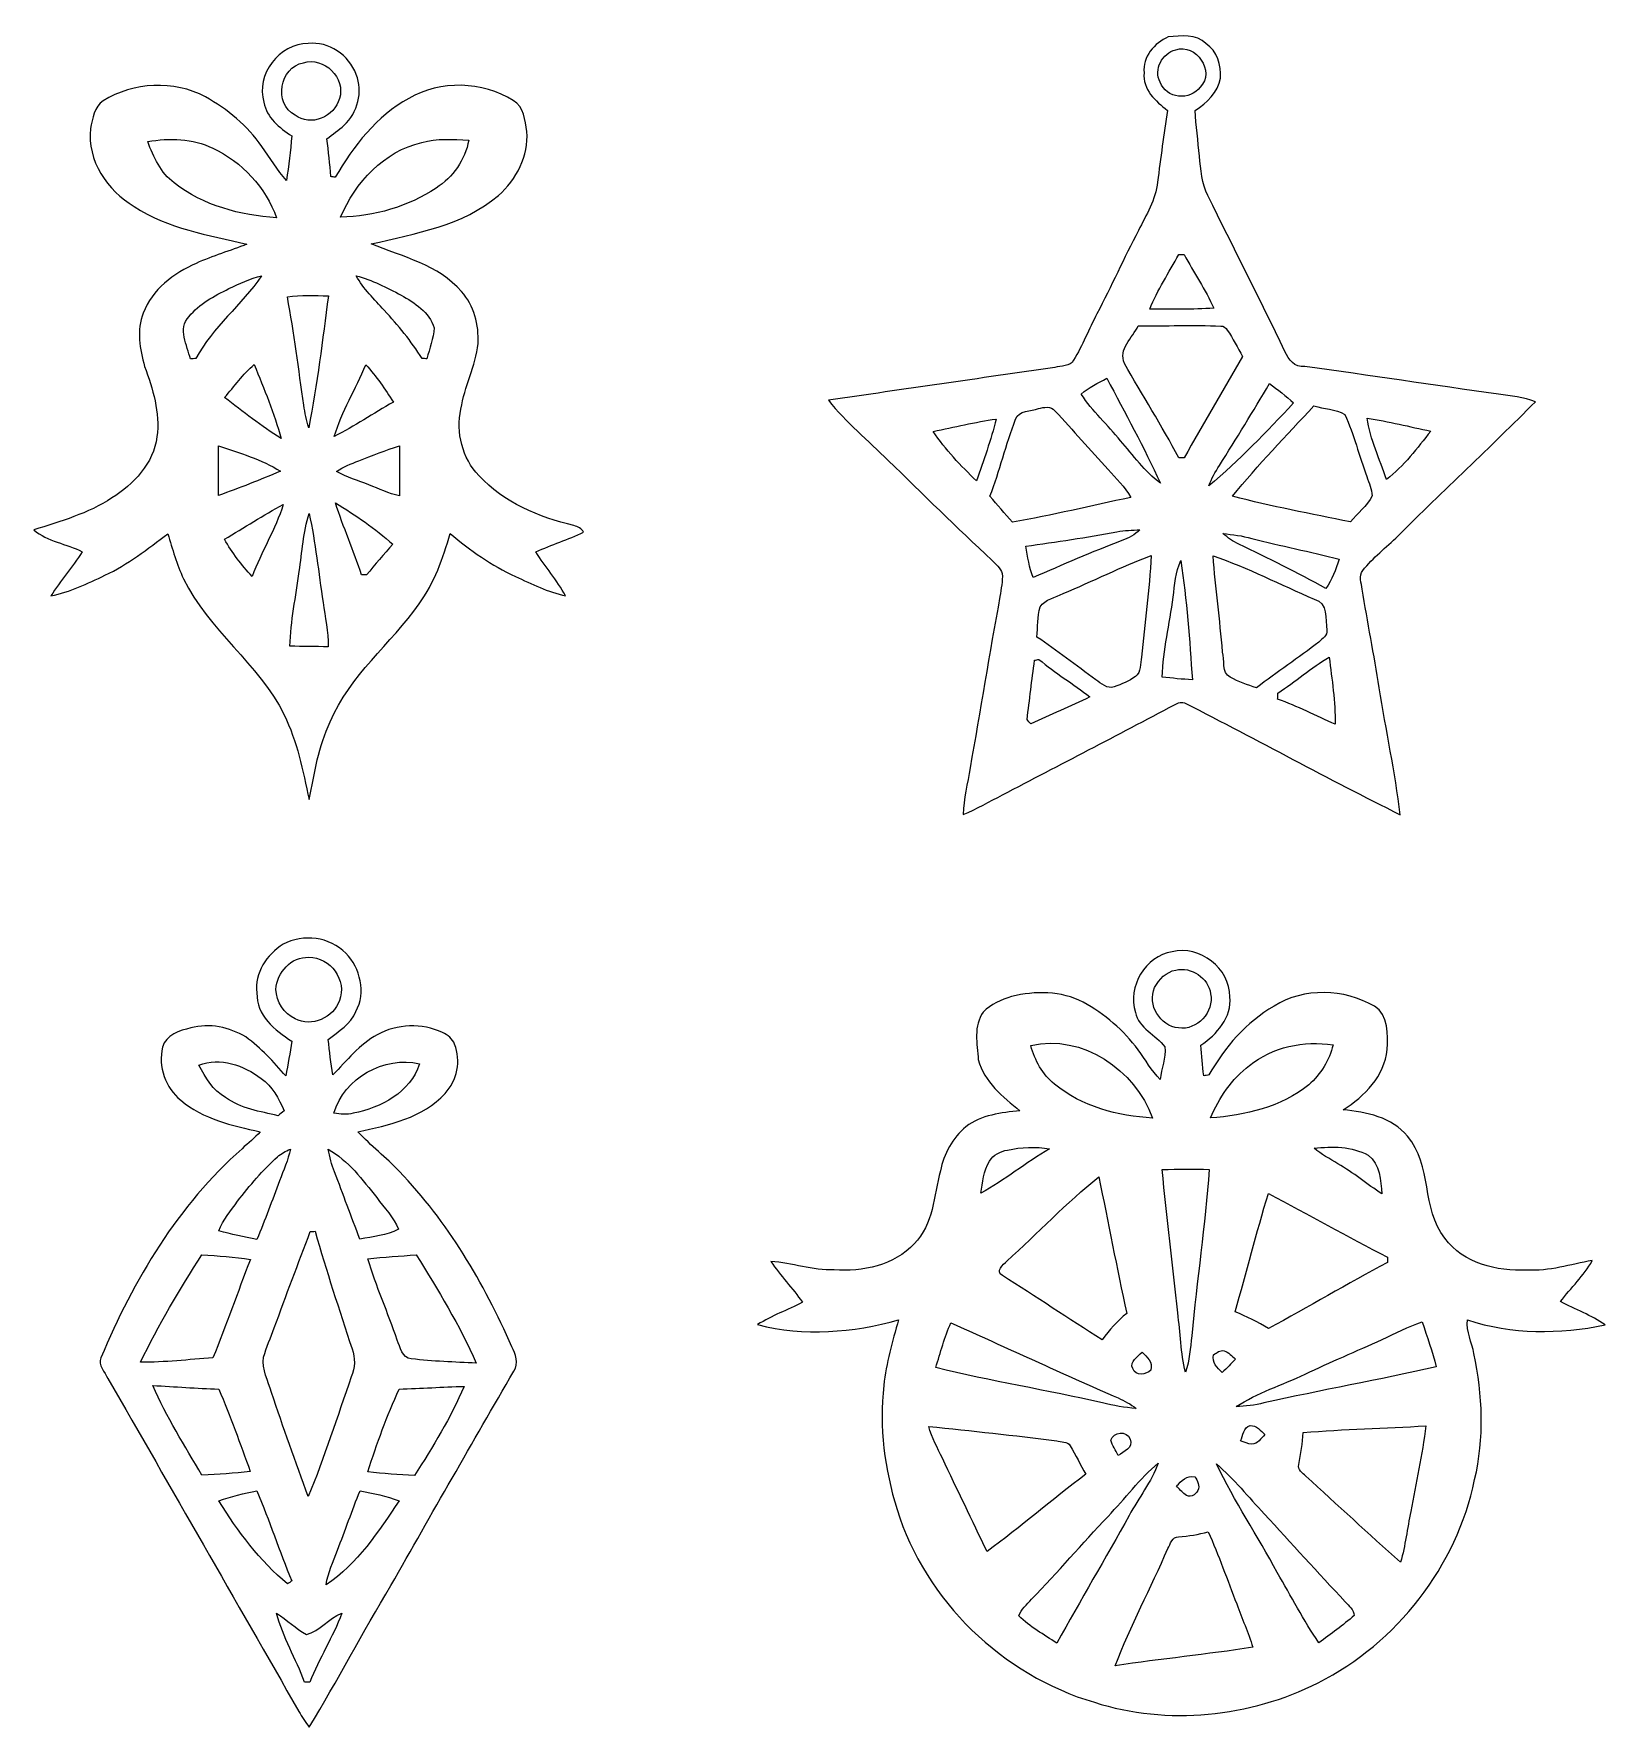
# Model space of a CAD drawing. Header units: centimetres. Extents: x -15.1 to 15.1, y -16.3 to 16.3.
import ezdxf

# ---------------------------------------------------------------- set-up
doc = ezdxf.new("R2010")
doc.units = ezdxf.units.CM
doc.header["$MEASUREMENT"] = 0
doc.layers.add('Layer 1', color=7, linetype='Continuous')

msp = doc.modelspace()

# ---------------------------------------------------------------- linework, layer by layer
at = {"layer": 'Layer 1', "color": 251, "lineweight": 9}
for points, knots in [([(6.71478, 16.25567), (6.95714, 16.27931), (7.24888, 16.31423), (7.44009, 16.12585), (7.44009, 16.12585), (7.66057, 15.98791), (7.73466, 15.70746), (7.71667, 15.46263), (7.71667, 15.46263), (7.67433, 15.18817), (7.45526, 14.98285), (7.23089, 14.84103), (7.23089, 14.84103), (7.24677, 14.54646), (7.28663, 14.25436), (7.31415, 13.96085), (7.31415, 13.96085), (7.34272, 13.70368), (7.3533, 13.43416), (7.47784, 13.20062), (7.47784, 13.20062), (7.96608, 12.19873), (8.47831, 11.20848), (8.95915, 10.20306), (8.95915, 10.20306), (9.02794, 10.04608), (9.14471, 9.88768), (9.34509, 9.91414), (9.34509, 9.91414), (10.58687, 9.74093), (11.82688, 9.55501), (13.06795, 9.37792), (13.06795, 9.37792), (13.30784, 9.34088), (13.55408, 9.32324), (13.78268, 9.23434), (13.78268, 9.23434), (12.91273, 8.36015), (12.0075, 7.5216), (11.13473, 6.64989), (11.13473, 6.64989), (10.9086, 6.42905), (10.65566, 6.23467), (10.45634, 5.98772), (10.45634, 5.98772), (10.37202, 5.88542), (10.4394, 5.74078), (10.4454, 5.62754), (10.4454, 5.62754), (10.553, 4.99465), (10.67224, 4.36353), (10.77419, 3.72924), (10.77419, 3.72924), (10.90507, 2.91432), (11.08075, 2.10611), (11.17847, 1.2859), (11.17847, 1.2859), (9.79064, 1.97488), (8.43139, 2.72347), (7.05133, 3.42762), (7.05133, 3.42762), (6.98042, 3.4703), (6.89999, 3.43926), (6.83402, 3.40363), (6.83402, 3.40363), (5.73547, 2.81625), (4.62738, 2.24687), (3.52389, 1.66796), (3.52389, 1.66796), (3.27236, 1.54096), (3.03, 1.3935), (2.76683, 1.29013), (2.76683, 1.29013), (2.7753, 1.59352), (2.85361, 1.88915), (2.89771, 2.18831), (2.89771, 2.18831), (3.10021, 3.28686), (3.26883, 4.39105), (3.4745, 5.48854), (3.4745, 5.48854), (3.49249, 5.63318), (3.53271, 5.78135), (3.51684, 5.92775), (3.51684, 5.92775), (3.48297, 6.03323), (3.39407, 6.10767), (3.31928, 6.18422), (3.31928, 6.18422), (2.64265, 6.81252), (1.98366, 7.45916), (1.32432, 8.1051), (1.32432, 8.1051), (0.93662, 8.48504), (0.51117, 8.83535), (0.17356, 9.26185), (0.17356, 9.26185), (1.62559, 9.4767), (3.07869, 9.68342), (4.53143, 9.89438), (4.53143, 9.89438), (4.64467, 9.92896), (4.82353, 9.90673), (4.89162, 10.03303), (4.89162, 10.03303), (5.06447, 10.31913), (5.18618, 10.6324), (5.34177, 10.92802), (5.34177, 10.92802), (5.61975, 11.45543), (5.86106, 12.00153), (6.1394, 12.52893), (6.1394, 12.52893), (6.29144, 12.82703), (6.46889, 13.12406), (6.50629, 13.46273), (6.50629, 13.46273), (6.56802, 13.92275), (6.63011, 14.38278), (6.69608, 14.84245), (6.69608, 14.84245), (6.46889, 15.0139), (6.21701, 15.24955), (6.24699, 15.56317), (6.24699, 15.56317), (6.21877, 15.8715), (6.44279, 16.14102), (6.71478, 16.25567), (6.71478, 16.25567), (6.71478, 16.25567), (6.71478, 16.25567), (6.71478, 16.25567)], [0, 0, 0, 0, 0.02941176, 0.02941176, 0.02941176, 0.02941176, 0.05882353, 0.05882353, 0.05882353, 0.05882353, 0.08823529, 0.08823529, 0.08823529, 0.08823529, 0.11764706, 0.11764706, 0.11764706, 0.11764706, 0.14705882, 0.14705882, 0.14705882, 0.14705882, 0.17647059, 0.17647059, 0.17647059, 0.17647059, 0.20588235, 0.20588235, 0.20588235, 0.20588235, 0.23529412, 0.23529412, 0.23529412, 0.23529412, 0.26470588, 0.26470588, 0.26470588, 0.26470588, 0.29411765, 0.29411765, 0.29411765, 0.29411765, 0.32352941, 0.32352941, 0.32352941, 0.32352941, 0.35294118, 0.35294118, 0.35294118, 0.35294118, 0.38235294, 0.38235294, 0.38235294, 0.38235294, 0.41176471, 0.41176471, 0.41176471, 0.41176471, 0.44117647, 0.44117647, 0.44117647, 0.44117647, 0.47058824, 0.47058824, 0.47058824, 0.47058824, 0.5, 0.5, 0.5, 0.5, 0.52941176, 0.52941176, 0.52941176, 0.52941176, 0.55882353, 0.55882353, 0.55882353, 0.55882353, 0.58823529, 0.58823529, 0.58823529, 0.58823529, 0.61764706, 0.61764706, 0.61764706, 0.61764706, 0.64705882, 0.64705882, 0.64705882, 0.64705882, 0.67647059, 0.67647059, 0.67647059, 0.67647059, 0.70588235, 0.70588235, 0.70588235, 0.70588235, 0.73529412, 0.73529412, 0.73529412, 0.73529412, 0.76470588, 0.76470588, 0.76470588, 0.76470588, 0.79411765, 0.79411765, 0.79411765, 0.79411765, 0.82352941, 0.82352941, 0.82352941, 0.82352941, 0.85294118, 0.85294118, 0.85294118, 0.85294118, 0.88235294, 0.88235294, 0.88235294, 0.88235294, 0.91176471, 0.91176471, 0.91176471, 0.91176471, 0.94117647, 0.94117647, 0.94117647, 0.94117647, 1, 1, 1, 1]), ([(-10.69446, 14.99731), (-10.86097, 15.53142), (-10.39496, 16.1315), (-9.84356, 16.12585), (-9.84356, 16.12585), (-9.44775, 16.17983), (-9.05264, 15.90007), (-8.91929, 15.53318), (-8.91929, 15.53318), (-8.78064, 15.20087), (-8.89318, 14.79764), (-9.15106, 14.55528), (-9.15106, 14.55528), (-9.25901, 14.46462), (-9.37084, 14.37925), (-9.48161, 14.29211), (-9.48161, 14.29211), (-9.45198, 14.05152), (-9.42833, 13.81057), (-9.40471, 13.56927), (-9.40471, 13.56927), (-9.38425, 13.56539), (-9.34368, 13.55728), (-9.32322, 13.55304), (-9.32322, 13.55304), (-8.97079, 14.15276), (-8.5277, 14.73308), (-7.90399, 15.06999), (-7.90399, 15.06999), (-7.2951, 15.42665), (-6.49147, 15.40266), (-5.89457, 15.03189), (-5.89457, 15.03189), (-5.68572, 14.91582), (-5.66703, 14.64383), (-5.63492, 14.43534), (-5.63492, 14.43534), (-5.59083, 13.96473), (-5.83671, 13.51071), (-6.18067, 13.2052), (-6.18067, 13.2052), (-6.86506, 12.61995), (-7.78087, 12.47425), (-8.62754, 12.2707), (-8.62754, 12.2707), (-8.02499, 12.0234), (-7.33461, 11.86959), (-6.89187, 11.35524), (-6.89187, 11.35524), (-6.64352, 11.08501), (-6.55462, 10.71177), (-6.57331, 10.3537), (-6.57331, 10.3537), (-6.61529, 9.91767), (-6.83684, 9.52467), (-6.9014, 9.09323), (-6.9014, 9.09323), (-7.00264, 8.64343), (-6.87811, 8.14425), (-6.55462, 7.81123), (-6.55462, 7.81123), (-6.07907, 7.28912), (-5.40103, 7.01219), (-4.72793, 6.84921), (-4.72793, 6.84921), (-4.65244, 6.83016), (-4.57447, 6.797), (-4.54026, 6.7215), (-4.54026, 6.7215), (-4.84082, 6.5811), (-5.15762, 6.48055), (-5.46065, 6.34615), (-5.46065, 6.34615), (-5.28215, 6.05581), (-5.05284, 5.79934), (-4.88704, 5.50054), (-4.88704, 5.50054), (-5.22711, 5.56792), (-5.53862, 5.72914), (-5.85259, 5.8699), (-5.85259, 5.8699), (-6.3112, 6.08192), (-6.72571, 6.37366), (-7.11095, 6.69786), (-7.11095, 6.69786), (-7.24782, 6.22408), (-7.41398, 5.74889), (-7.70573, 5.34567), (-7.70573, 5.34567), (-8.25395, 4.57097), (-9.04276, 3.96772), (-9.41988, 3.07484), (-9.41988, 3.07484), (-9.64354, 2.60282), (-9.72115, 2.08459), (-9.82627, 1.57835), (-9.82627, 1.57835), (-9.9448, 2.13257), (-10.05558, 2.69842), (-10.30746, 3.21066), (-10.30746, 3.21066), (-10.79536, 4.19667), (-11.76444, 4.83696), (-12.24245, 5.82791), (-12.24245, 5.82791), (-12.38039, 6.10132), (-12.45306, 6.40118), (-12.54443, 6.69151), (-12.54443, 6.69151), (-12.93284, 6.404), (-13.3156, 6.10167), (-13.75446, 5.89318), (-13.75446, 5.89318), (-14.09242, 5.73972), (-14.42897, 5.57039), (-14.79515, 5.4963), (-14.79515, 5.4963), (-14.61488, 5.7937), (-14.37464, 6.04946), (-14.19367, 6.3465), (-14.19367, 6.3465), (-14.49494, 6.50454), (-14.86218, 6.54053), (-15.12394, 6.76666), (-15.12394, 6.76666), (-14.6103, 6.93423), (-14.07901, 7.08063), (-13.62217, 7.38225), (-13.62217, 7.38225), (-13.20166, 7.6419), (-12.82101, 8.05006), (-12.75539, 8.55771), (-12.75539, 8.55771), (-12.68836, 9.02514), (-12.83865, 9.47987), (-12.99105, 9.91379), (-12.99105, 9.91379), (-13.087, 10.24434), (-13.15086, 10.61229), (-13.01892, 10.94143), (-13.01892, 10.94143), (-12.84641, 11.39545), (-12.43119, 11.70943), (-11.99798, 11.89675), (-11.99798, 11.89675), (-11.68189, 12.04386), (-11.34499, 12.13629), (-11.0229, 12.26752), (-11.0229, 12.26752), (-11.76338, 12.44532), (-12.54549, 12.56244), (-13.19178, 12.9946), (-13.19178, 12.9946), (-13.70966, 13.29693), (-14.10371, 13.87548), (-14.03245, 14.49425), (-14.03245, 14.49425), (-13.99682, 14.68228), (-13.96048, 14.91018), (-13.78974, 15.0273), (-13.78974, 15.0273), (-13.20412, 15.38255), (-12.42837, 15.43017), (-11.82124, 15.10068), (-11.82124, 15.10068), (-11.39508, 14.86679), (-11.01479, 14.54364), (-10.73327, 14.14571), (-10.73327, 14.14571), (-10.57346, 13.92946), (-10.44646, 13.68745), (-10.25949, 13.49166), (-10.25949, 13.49166), (-10.22209, 13.7767), (-10.17976, 14.0614), (-10.16036, 14.34856), (-10.16036, 14.34856), (-10.39143, 14.5066), (-10.6479, 14.70098), (-10.69446, 14.99731), (-10.69446, 14.99731), (-10.69446, 14.99731), (-10.69446, 14.99731), (-10.69446, 14.99731)], [0, 0, 0, 0, 0.0212766, 0.0212766, 0.0212766, 0.0212766, 0.04255319, 0.04255319, 0.04255319, 0.04255319, 0.06382979, 0.06382979, 0.06382979, 0.06382979, 0.08510638, 0.08510638, 0.08510638, 0.08510638, 0.10638298, 0.10638298, 0.10638298, 0.10638298, 0.12765957, 0.12765957, 0.12765957, 0.12765957, 0.14893617, 0.14893617, 0.14893617, 0.14893617, 0.17021277, 0.17021277, 0.17021277, 0.17021277, 0.19148936, 0.19148936, 0.19148936, 0.19148936, 0.21276596, 0.21276596, 0.21276596, 0.21276596, 0.23404255, 0.23404255, 0.23404255, 0.23404255, 0.25531915, 0.25531915, 0.25531915, 0.25531915, 0.27659574, 0.27659574, 0.27659574, 0.27659574, 0.29787234, 0.29787234, 0.29787234, 0.29787234, 0.31914894, 0.31914894, 0.31914894, 0.31914894, 0.34042553, 0.34042553, 0.34042553, 0.34042553, 0.36170213, 0.36170213, 0.36170213, 0.36170213, 0.38297872, 0.38297872, 0.38297872, 0.38297872, 0.40425532, 0.40425532, 0.40425532, 0.40425532, 0.42553191, 0.42553191, 0.42553191, 0.42553191, 0.44680851, 0.44680851, 0.44680851, 0.44680851, 0.46808511, 0.46808511, 0.46808511, 0.46808511, 0.4893617, 0.4893617, 0.4893617, 0.4893617, 0.5106383, 0.5106383, 0.5106383, 0.5106383, 0.53191489, 0.53191489, 0.53191489, 0.53191489, 0.55319149, 0.55319149, 0.55319149, 0.55319149, 0.57446809, 0.57446809, 0.57446809, 0.57446809, 0.59574468, 0.59574468, 0.59574468, 0.59574468, 0.61702128, 0.61702128, 0.61702128, 0.61702128, 0.63829787, 0.63829787, 0.63829787, 0.63829787, 0.65957447, 0.65957447, 0.65957447, 0.65957447, 0.68085106, 0.68085106, 0.68085106, 0.68085106, 0.70212766, 0.70212766, 0.70212766, 0.70212766, 0.72340426, 0.72340426, 0.72340426, 0.72340426, 0.74468085, 0.74468085, 0.74468085, 0.74468085, 0.76595745, 0.76595745, 0.76595745, 0.76595745, 0.78723404, 0.78723404, 0.78723404, 0.78723404, 0.80851064, 0.80851064, 0.80851064, 0.80851064, 0.82978723, 0.82978723, 0.82978723, 0.82978723, 0.85106383, 0.85106383, 0.85106383, 0.85106383, 0.87234043, 0.87234043, 0.87234043, 0.87234043, 0.89361702, 0.89361702, 0.89361702, 0.89361702, 0.91489362, 0.91489362, 0.91489362, 0.91489362, 0.93617021, 0.93617021, 0.93617021, 0.93617021, 0.95744681, 0.95744681, 0.95744681, 0.95744681, 1, 1, 1, 1]), ([(6.85765, 16.0052), (6.60154, 15.94805), (6.42303, 15.62667), (6.55885, 15.38502), (6.55885, 15.38502), (6.66539, 15.06858), (7.14305, 15.01566), (7.32544, 15.29118), (7.32544, 15.29118), (7.62918, 15.58081), (7.24289, 16.14631), (6.85765, 16.0052), (6.85765, 16.0052), (6.85765, 16.0052), (6.85765, 16.0052), (6.85765, 16.0052)], [0, 0, 0, 0, 0.2, 0.2, 0.2, 0.2, 0.4, 0.4, 0.4, 0.4, 0.6, 0.6, 0.6, 0.6, 1, 1, 1, 1]), ([(-9.93529, 15.75967), (-10.38825, 15.67747), (-10.52019, 14.96733), (-10.09192, 14.75143), (-10.09192, 14.75143), (-9.80405, 14.51613), (-9.32604, 14.71897), (-9.24278, 15.06963), (-9.24278, 15.06963), (-9.10802, 15.46439), (-9.54476, 15.88314), (-9.93529, 15.75967), (-9.93529, 15.75967), (-9.93529, 15.75967), (-9.93529, 15.75967), (-9.93529, 15.75967)], [0, 0, 0, 0, 0.2, 0.2, 0.2, 0.2, 0.4, 0.4, 0.4, 0.4, 0.6, 0.6, 0.6, 0.6, 1, 1, 1, 1]), ([(-12.93107, 14.24025), (-12.82348, 13.94321), (-12.68131, 13.63806), (-12.4199, 13.4465), (-12.4199, 13.4465), (-11.86604, 13.002), (-11.14743, 12.82632), (-10.45245, 12.77199), (-10.45245, 12.77199), (-10.65989, 13.35901), (-11.11568, 13.8529), (-11.68048, 14.11255), (-11.68048, 14.11255), (-12.06571, 14.30164), (-12.51515, 14.31645), (-12.93107, 14.24025), (-12.93107, 14.24025), (-12.93107, 14.24025), (-12.93107, 14.24025), (-12.93107, 14.24025)], [0, 0, 0, 0, 0.16666667, 0.16666667, 0.16666667, 0.16666667, 0.33333333, 0.33333333, 0.33333333, 0.33333333, 0.5, 0.5, 0.5, 0.5, 0.66666667, 0.66666667, 0.66666667, 0.66666667, 1, 1, 1, 1]), ([(-7.65705, 14.2212), (-8.38236, 14.05928), (-8.93621, 13.45038), (-9.22056, 12.78787), (-9.22056, 12.78787), (-8.57215, 12.8048), (-7.91987, 12.98331), (-7.37906, 13.34737), (-7.37906, 13.34737), (-7.05732, 13.55269), (-6.82061, 13.89241), (-6.75182, 14.26989), (-6.75182, 14.26989), (-7.0538, 14.284), (-7.36354, 14.3094), (-7.65705, 14.2212), (-7.65705, 14.2212), (-7.65705, 14.2212), (-7.65705, 14.2212), (-7.65705, 14.2212)], [0, 0, 0, 0, 0.16666667, 0.16666667, 0.16666667, 0.16666667, 0.33333333, 0.33333333, 0.33333333, 0.33333333, 0.5, 0.5, 0.5, 0.5, 0.66666667, 0.66666667, 0.66666667, 0.66666667, 1, 1, 1, 1]), ([(6.91551, 12.06891), (6.72995, 11.71789), (6.5024, 11.38734), (6.35635, 11.01692), (6.35635, 11.01692), (6.76805, 11.00951), (7.1808, 11.01163), (7.59284, 11.03245), (7.59284, 11.03245), (7.42915, 11.39298), (7.20584, 11.72248), (7.01781, 12.07032), (7.01781, 12.07032), (6.99241, 12.06996), (6.94126, 12.06926), (6.91551, 12.06891), (6.91551, 12.06891), (6.91551, 12.06891), (6.91551, 12.06891), (6.91551, 12.06891)], [0, 0, 0, 0, 0.16666667, 0.16666667, 0.16666667, 0.16666667, 0.33333333, 0.33333333, 0.33333333, 0.33333333, 0.5, 0.5, 0.5, 0.5, 0.66666667, 0.66666667, 0.66666667, 0.66666667, 1, 1, 1, 1]), ([(-11.37144, 11.41062), (-11.64873, 11.26775), (-11.94047, 11.1217), (-12.13732, 10.87158), (-12.13732, 10.87158), (-12.36592, 10.64227), (-12.16661, 10.31595), (-12.11157, 10.05701), (-12.11157, 10.05701), (-12.08476, 10.05948), (-12.03079, 10.06407), (-12.00362, 10.06619), (-12.00362, 10.06619), (-11.68259, 10.67332), (-11.12379, 11.09736), (-10.73927, 11.65686), (-10.73927, 11.65686), (-10.96187, 11.60818), (-11.16648, 11.50552), (-11.37144, 11.41062), (-11.37144, 11.41062), (-11.37144, 11.41062), (-11.37144, 11.41062), (-11.37144, 11.41062)], [0, 0, 0, 0, 0.14285714, 0.14285714, 0.14285714, 0.14285714, 0.28571429, 0.28571429, 0.28571429, 0.28571429, 0.42857143, 0.42857143, 0.42857143, 0.42857143, 0.57142857, 0.57142857, 0.57142857, 0.57142857, 0.71428571, 0.71428571, 0.71428571, 0.71428571, 1, 1, 1, 1]), ([(-8.91752, 11.65792), (-8.78488, 11.40321), (-8.56686, 11.20848), (-8.38094, 10.99399), (-8.38094, 10.99399), (-8.10931, 10.70754), (-7.86095, 10.39886), (-7.64929, 10.06478), (-7.64929, 10.06478), (-7.62636, 10.06442), (-7.58085, 10.06301), (-7.55792, 10.06231), (-7.55792, 10.06231), (-7.50324, 10.25739), (-7.43303, 10.45213), (-7.41681, 10.65427), (-7.41681, 10.65427), (-7.51064, 10.96083), (-7.79181, 11.13863), (-8.05498, 11.28503), (-8.05498, 11.28503), (-8.3312, 11.43179), (-8.61272, 11.5796), (-8.91752, 11.65792), (-8.91752, 11.65792), (-8.91752, 11.65792), (-8.91752, 11.65792), (-8.91752, 11.65792)], [0, 0, 0, 0, 0.125, 0.125, 0.125, 0.125, 0.25, 0.25, 0.25, 0.25, 0.375, 0.375, 0.375, 0.375, 0.5, 0.5, 0.5, 0.5, 0.625, 0.625, 0.625, 0.625, 0.75, 0.75, 0.75, 0.75, 1, 1, 1, 1]), ([(-10.24291, 11.25082), (-10.11379, 10.56008), (-10.02771, 9.86193), (-9.92823, 9.1666), (-9.92823, 9.1666), (-9.90495, 9.02091), (-9.88166, 8.8738), (-9.83122, 8.7348), (-9.83122, 8.7348), (-9.67035, 9.57371), (-9.56734, 10.4239), (-9.45339, 11.27057), (-9.45339, 11.27057), (-9.71656, 11.27833), (-9.98221, 11.29033), (-10.24291, 11.25082), (-10.24291, 11.25082), (-10.24291, 11.25082), (-10.24291, 11.25082), (-10.24291, 11.25082)], [0, 0, 0, 0, 0.16666667, 0.16666667, 0.16666667, 0.16666667, 0.33333333, 0.33333333, 0.33333333, 0.33333333, 0.5, 0.5, 0.5, 0.5, 0.66666667, 0.66666667, 0.66666667, 0.66666667, 1, 1, 1, 1]), ([(6.13446, 10.69448), (6.02757, 10.46483), (5.74464, 10.2454), (5.87234, 9.97023), (5.87234, 9.97023), (6.21242, 9.36169), (6.58989, 8.77361), (6.91692, 8.15695), (6.91692, 8.15695), (6.94232, 8.1566), (6.99312, 8.1559), (7.01887, 8.15554), (7.01887, 8.15554), (7.38647, 8.80959), (7.77487, 9.4513), (8.14282, 10.10499), (8.14282, 10.10499), (8.04898, 10.27644), (7.96007, 10.45107), (7.85037, 10.61299), (7.85037, 10.61299), (7.82109, 10.65533), (7.78121, 10.69766), (7.72513, 10.69096), (7.72513, 10.69096), (7.19491, 10.71142), (6.66468, 10.69201), (6.13446, 10.69448), (6.13446, 10.69448), (6.13446, 10.69448), (6.13446, 10.69448), (6.13446, 10.69448)], [0, 0, 0, 0, 0.11111111, 0.11111111, 0.11111111, 0.11111111, 0.22222222, 0.22222222, 0.22222222, 0.22222222, 0.33333333, 0.33333333, 0.33333333, 0.33333333, 0.44444444, 0.44444444, 0.44444444, 0.44444444, 0.55555556, 0.55555556, 0.55555556, 0.55555556, 0.66666667, 0.66666667, 0.66666667, 0.66666667, 0.77777778, 0.77777778, 0.77777778, 0.77777778, 1, 1, 1, 1]), ([(-11.45117, 9.31477), (-11.09734, 9.04101), (-10.74244, 8.7655), (-10.36461, 8.5249), (-10.36461, 8.5249), (-10.49162, 9.01385), (-10.69446, 9.48058), (-10.88179, 9.94906), (-10.88179, 9.94906), (-11.09804, 9.76315), (-11.26702, 9.53102), (-11.45117, 9.31477), (-11.45117, 9.31477), (-11.45117, 9.31477), (-11.45117, 9.31477), (-11.45117, 9.31477)], [0, 0, 0, 0, 0.2, 0.2, 0.2, 0.2, 0.4, 0.4, 0.4, 0.4, 0.6, 0.6, 0.6, 0.6, 1, 1, 1, 1]), ([(-8.73161, 9.94483), (-8.93128, 9.4841), (-9.19234, 9.0456), (-9.34331, 8.56618), (-9.34331, 8.56618), (-8.95033, 8.76161), (-8.58591, 9.01032), (-8.20315, 9.22552), (-8.20315, 9.22552), (-8.36366, 9.47599), (-8.53229, 9.72258), (-8.73161, 9.94483), (-8.73161, 9.94483), (-8.73161, 9.94483), (-8.73161, 9.94483), (-8.73161, 9.94483)], [0, 0, 0, 0, 0.2, 0.2, 0.2, 0.2, 0.4, 0.4, 0.4, 0.4, 0.6, 0.6, 0.6, 0.6, 1, 1, 1, 1]), ([(5.03978, 9.38109), (5.25004, 9.04948), (5.55096, 8.78878), (5.79509, 8.48363), (5.79509, 8.48363), (6.04485, 8.20775), (6.25475, 7.88708), (6.56273, 7.67012), (6.56273, 7.67012), (6.24417, 8.35416), (5.88575, 9.02055), (5.53085, 9.6866), (5.53085, 9.6866), (5.36258, 9.59276), (5.18265, 9.51233), (5.03978, 9.38109), (5.03978, 9.38109), (5.03978, 9.38109), (5.03978, 9.38109), (5.03978, 9.38109)], [0, 0, 0, 0, 0.16666667, 0.16666667, 0.16666667, 0.16666667, 0.33333333, 0.33333333, 0.33333333, 0.33333333, 0.5, 0.5, 0.5, 0.5, 0.66666667, 0.66666667, 0.66666667, 0.66666667, 1, 1, 1, 1]), ([(8.66104, 9.585), (8.35061, 9.05195), (8.02675, 8.52702), (7.69726, 8.00561), (7.69726, 8.00561), (7.61965, 7.88143), (7.54522, 7.75443), (7.49759, 7.61509), (7.49759, 7.61509), (8.08109, 8.10192), (8.60355, 8.65966), (9.12672, 9.21), (9.12672, 9.21), (8.97926, 9.34405), (8.82086, 9.46611), (8.66104, 9.585), (8.66104, 9.585), (8.66104, 9.585), (8.66104, 9.585), (8.66104, 9.585)], [0, 0, 0, 0, 0.16666667, 0.16666667, 0.16666667, 0.16666667, 0.33333333, 0.33333333, 0.33333333, 0.33333333, 0.5, 0.5, 0.5, 0.5, 0.66666667, 0.66666667, 0.66666667, 0.66666667, 1, 1, 1, 1]), ([(4.21428, 9.1024), (4.06964, 9.04348), (3.8347, 9.07488), (3.77331, 8.89602), (3.77331, 8.89602), (3.58704, 8.41095), (3.47062, 7.90225), (3.28153, 7.41753), (3.28153, 7.41753), (3.42265, 7.24785), (3.57011, 7.08416), (3.71228, 6.91518), (3.71228, 6.91518), (4.47569, 7.05311), (5.23239, 7.22703), (5.99017, 7.39248), (5.99017, 7.39248), (5.88363, 7.59886), (5.70865, 7.7562), (5.55767, 7.92871), (5.55767, 7.92871), (5.21334, 8.30265), (4.87822, 8.68506), (4.53319, 9.05795), (4.53319, 9.05795), (4.45381, 9.15743), (4.32046, 9.12815), (4.21428, 9.1024), (4.21428, 9.1024), (4.21428, 9.1024), (4.21428, 9.1024), (4.21428, 9.1024)], [0, 0, 0, 0, 0.11111111, 0.11111111, 0.11111111, 0.11111111, 0.22222222, 0.22222222, 0.22222222, 0.22222222, 0.33333333, 0.33333333, 0.33333333, 0.33333333, 0.44444444, 0.44444444, 0.44444444, 0.44444444, 0.55555556, 0.55555556, 0.55555556, 0.55555556, 0.66666667, 0.66666667, 0.66666667, 0.66666667, 0.77777778, 0.77777778, 0.77777778, 0.77777778, 1, 1, 1, 1]), ([(9.51619, 9.15355), (8.9863, 8.5817), (8.44126, 8.02078), (7.9495, 7.41577), (7.9495, 7.41577), (8.69844, 7.21751), (9.4615, 7.08063), (10.21927, 6.92047), (10.21927, 6.92047), (10.35827, 7.08698), (10.53748, 7.22633), (10.63908, 7.42071), (10.63908, 7.42071), (10.6359, 7.55123), (10.57487, 7.67083), (10.53712, 7.79359), (10.53712, 7.79359), (10.38684, 8.18941), (10.29053, 8.60533), (10.11062, 8.98916), (10.11062, 8.98916), (9.93281, 9.09711), (9.71057, 9.09675), (9.51619, 9.15355), (9.51619, 9.15355), (9.51619, 9.15355), (9.51619, 9.15355), (9.51619, 9.15355)], [0, 0, 0, 0, 0.125, 0.125, 0.125, 0.125, 0.25, 0.25, 0.25, 0.25, 0.375, 0.375, 0.375, 0.375, 0.5, 0.5, 0.5, 0.5, 0.625, 0.625, 0.625, 0.625, 0.75, 0.75, 0.75, 0.75, 1, 1, 1, 1]), ([(2.18933, 8.66319), (2.42005, 8.30935), (2.72168, 8.00491), (3.0226, 7.70998), (3.0226, 7.70998), (3.16018, 8.10333), (3.29741, 8.49809), (3.40254, 8.90167), (3.40254, 8.90167), (2.99473, 8.8417), (2.59291, 8.74645), (2.18933, 8.66319), (2.18933, 8.66319), (2.18933, 8.66319), (2.18933, 8.66319), (2.18933, 8.66319)], [0, 0, 0, 0, 0.2, 0.2, 0.2, 0.2, 0.4, 0.4, 0.4, 0.4, 0.6, 0.6, 0.6, 0.6, 1, 1, 1, 1]), ([(10.54277, 8.92036), (10.6038, 8.50938), (10.78125, 8.12732), (10.91812, 7.73821), (10.91812, 7.73821), (11.24797, 7.99891), (11.50726, 8.34075), (11.76797, 8.66848), (11.76797, 8.66848), (11.36015, 8.75491), (10.95446, 8.85263), (10.54277, 8.92036), (10.54277, 8.92036), (10.54277, 8.92036), (10.54277, 8.92036), (10.54277, 8.92036)], [0, 0, 0, 0, 0.2, 0.2, 0.2, 0.2, 0.4, 0.4, 0.4, 0.4, 0.6, 0.6, 0.6, 0.6, 1, 1, 1, 1]), ([(-11.56971, 8.38414), (-11.57253, 8.06629), (-11.57217, 7.74844), (-11.56865, 7.43058), (-11.56865, 7.43058), (-11.16613, 7.57099), (-10.77066, 7.73115), (-10.37836, 7.89731), (-10.37836, 7.89731), (-10.74315, 8.12485), (-11.1626, 8.25185), (-11.56971, 8.38414), (-11.56971, 8.38414), (-11.56971, 8.38414), (-11.56971, 8.38414), (-11.56971, 8.38414)], [0, 0, 0, 0, 0.2, 0.2, 0.2, 0.2, 0.4, 0.4, 0.4, 0.4, 0.6, 0.6, 0.6, 0.6, 1, 1, 1, 1]), ([(-8.86778, 8.09628), (-9.01523, 8.03842), (-9.16835, 7.98621), (-9.29676, 7.89025), (-9.29676, 7.89025), (-9.09991, 7.78019), (-8.88119, 7.71986), (-8.67375, 7.63343), (-8.67375, 7.63343), (-8.47867, 7.56146), (-8.29099, 7.46586), (-8.08638, 7.42318), (-8.08638, 7.42318), (-8.08144, 7.74456), (-8.08109, 8.06558), (-8.08426, 8.38661), (-8.08426, 8.38661), (-8.35096, 8.30512), (-8.60708, 8.194), (-8.86778, 8.09628), (-8.86778, 8.09628), (-8.86778, 8.09628), (-8.86778, 8.09628), (-8.86778, 8.09628)], [0, 0, 0, 0, 0.14285714, 0.14285714, 0.14285714, 0.14285714, 0.28571429, 0.28571429, 0.28571429, 0.28571429, 0.42857143, 0.42857143, 0.42857143, 0.42857143, 0.57142857, 0.57142857, 0.57142857, 0.57142857, 0.71428571, 0.71428571, 0.71428571, 0.71428571, 1, 1, 1, 1]), ([(-11.45258, 6.5885), (-11.31253, 6.32533), (-11.12415, 6.09073), (-10.92201, 5.87237), (-10.92201, 5.87237), (-10.74279, 6.34262), (-10.47468, 6.77759), (-10.32369, 7.25772), (-10.32369, 7.25772), (-10.70857, 7.04958), (-11.07687, 6.81252), (-11.45258, 6.5885), (-11.45258, 6.5885), (-11.45258, 6.5885), (-11.45258, 6.5885), (-11.45258, 6.5885)], [0, 0, 0, 0, 0.2, 0.2, 0.2, 0.2, 0.4, 0.4, 0.4, 0.4, 0.6, 0.6, 0.6, 0.6, 1, 1, 1, 1]), ([(-9.31828, 7.28806), (-9.17011, 6.81851), (-8.96831, 6.36802), (-8.8145, 5.90059), (-8.8145, 5.90059), (-8.79087, 5.90023), (-8.7443, 5.90023), (-8.72067, 5.90023), (-8.72067, 5.90023), (-8.55663, 6.10167), (-8.38906, 6.30028), (-8.21232, 6.49114), (-8.21232, 6.49114), (-8.5538, 6.7917), (-8.93163, 7.05029), (-9.31828, 7.28806), (-9.31828, 7.28806), (-9.31828, 7.28806), (-9.31828, 7.28806), (-9.31828, 7.28806)], [0, 0, 0, 0, 0.16666667, 0.16666667, 0.16666667, 0.16666667, 0.33333333, 0.33333333, 0.33333333, 0.33333333, 0.5, 0.5, 0.5, 0.5, 0.66666667, 0.66666667, 0.66666667, 0.66666667, 1, 1, 1, 1]), ([(-10.01784, 5.96762), (-10.07322, 5.48819), (-10.18611, 5.01476), (-10.19317, 4.5304), (-10.19317, 4.5304), (-9.94834, 4.52017), (-9.70351, 4.52193), (-9.45833, 4.51876), (-9.45833, 4.51876), (-9.45339, 4.80627), (-9.5183, 5.0892), (-9.55358, 5.37318), (-9.55358, 5.37318), (-9.64777, 5.94292), (-9.69892, 6.52006), (-9.82487, 7.08416), (-9.82487, 7.08416), (-9.93952, 6.72221), (-9.95575, 6.34015), (-10.01784, 5.96762)], [0, 0, 0, 0, 0.16666667, 0.16666667, 0.16666667, 0.16666667, 0.33333333, 0.33333333, 0.33333333, 0.33333333, 0.5, 0.5, 0.5, 0.5, 0.66666667, 0.66666667, 0.66666667, 0.66666667, 1, 1, 1, 1]), ([(5.72629, 6.73173), (5.14349, 6.62519), (4.55824, 6.53312), (3.97122, 6.45445), (3.97122, 6.45445), (4.00721, 6.25054), (4.03965, 6.04417), (4.11127, 5.84873), (4.11127, 5.84873), (4.67784, 6.09497), (5.24405, 6.34332), (5.8219, 6.5624), (5.8219, 6.5624), (5.94995, 6.60755), (6.07237, 6.67211), (6.16974, 6.76842), (6.16974, 6.76842), (6.02086, 6.76313), (5.87234, 6.75643), (5.72629, 6.73173), (5.72629, 6.73173), (5.72629, 6.73173), (5.72629, 6.73173), (5.72629, 6.73173)], [0, 0, 0, 0, 0.14285714, 0.14285714, 0.14285714, 0.14285714, 0.28571429, 0.28571429, 0.28571429, 0.28571429, 0.42857143, 0.42857143, 0.42857143, 0.42857143, 0.57142857, 0.57142857, 0.57142857, 0.57142857, 0.71428571, 0.71428571, 0.71428571, 0.71428571, 1, 1, 1, 1]), ([(7.76746, 6.69716), (7.86095, 6.61743), (7.9622, 6.54582), (8.07367, 6.4929), (8.07367, 6.4929), (8.63565, 6.21632), (9.20221, 5.94751), (9.74867, 5.64024), (9.74867, 5.64024), (9.86438, 5.81133), (9.94304, 6.0043), (10.00301, 6.20115), (10.00301, 6.20115), (9.44598, 6.35073), (8.87836, 6.45692), (8.32133, 6.60403), (8.32133, 6.60403), (8.14035, 6.65341), (7.95303, 6.67776), (7.76746, 6.69716), (7.76746, 6.69716), (7.76746, 6.69716), (7.76746, 6.69716), (7.76746, 6.69716)], [0, 0, 0, 0, 0.14285714, 0.14285714, 0.14285714, 0.14285714, 0.28571429, 0.28571429, 0.28571429, 0.28571429, 0.42857143, 0.42857143, 0.42857143, 0.42857143, 0.57142857, 0.57142857, 0.57142857, 0.57142857, 0.71428571, 0.71428571, 0.71428571, 0.71428571, 1, 1, 1, 1]), ([(4.69018, 5.5464), (4.5413, 5.46808), (4.34728, 5.43316), (4.24779, 5.28464), (4.24779, 5.28464), (4.19699, 5.0959), (4.19946, 4.89905), (4.18606, 4.70502), (4.18606, 4.70502), (4.57094, 4.43938), (4.94664, 4.16104), (5.32095, 3.88058), (5.32095, 3.88058), (5.42149, 3.81673), (5.54003, 3.69467), (5.67267, 3.74864), (5.67267, 3.74864), (5.81414, 3.79838), (5.95772, 3.85518), (6.08048, 3.94338), (6.08048, 3.94338), (6.1976, 4.02804), (6.16868, 4.2002), (6.19972, 4.3205), (6.19972, 4.3205), (6.25793, 4.97137), (6.35071, 5.61978), (6.38599, 6.27241), (6.38599, 6.27241), (5.8092, 6.05934), (5.25957, 5.77853), (4.69018, 5.5464), (4.69018, 5.5464), (4.69018, 5.5464), (4.69018, 5.5464), (4.69018, 5.5464)], [0, 0, 0, 0, 0.1, 0.1, 0.1, 0.1, 0.2, 0.2, 0.2, 0.2, 0.3, 0.3, 0.3, 0.3, 0.4, 0.4, 0.4, 0.4, 0.5, 0.5, 0.5, 0.5, 0.6, 0.6, 0.6, 0.6, 0.7, 0.7, 0.7, 0.7, 0.8, 0.8, 0.8, 0.8, 1, 1, 1, 1]), ([(7.57908, 6.26995), (7.62036, 5.65082), (7.70926, 5.03593), (7.759, 4.41716), (7.759, 4.41716), (7.81262, 4.26793), (7.72831, 4.01217), (7.90858, 3.93138), (7.90858, 3.93138), (8.06909, 3.84707), (8.23878, 3.77969), (8.4127, 3.72818), (8.4127, 3.72818), (8.80675, 4.03051), (9.22126, 4.30533), (9.61461, 4.60907), (9.61461, 4.60907), (9.67563, 4.67186), (9.78182, 4.7336), (9.76666, 4.8359), (9.76666, 4.8359), (9.73773, 5.04545), (9.79594, 5.36789), (9.52112, 5.43316), (9.52112, 5.43316), (8.87625, 5.71679), (8.24407, 6.03605), (7.57908, 6.26995), (7.57908, 6.26995), (7.57908, 6.26995), (7.57908, 6.26995), (7.57908, 6.26995)], [0, 0, 0, 0, 0.11111111, 0.11111111, 0.11111111, 0.11111111, 0.22222222, 0.22222222, 0.22222222, 0.22222222, 0.33333333, 0.33333333, 0.33333333, 0.33333333, 0.44444444, 0.44444444, 0.44444444, 0.44444444, 0.55555556, 0.55555556, 0.55555556, 0.55555556, 0.66666667, 0.66666667, 0.66666667, 0.66666667, 0.77777778, 0.77777778, 0.77777778, 0.77777778, 1, 1, 1, 1]), ([(6.80579, 5.47408), (6.74759, 4.95938), (6.60965, 4.45455), (6.59801, 3.93491), (6.59801, 3.93491), (6.79062, 3.91304), (6.98359, 3.89258), (7.17727, 3.88164), (7.17727, 3.88164), (7.12435, 4.64717), (7.07214, 5.41693), (6.95678, 6.17611), (6.95678, 6.17611), (6.85201, 5.95774), (6.84178, 5.70973), (6.80579, 5.47408), (6.80579, 5.47408), (6.80579, 5.47408), (6.80579, 5.47408), (6.80579, 5.47408)], [0, 0, 0, 0, 0.16666667, 0.16666667, 0.16666667, 0.16666667, 0.33333333, 0.33333333, 0.33333333, 0.33333333, 0.5, 0.5, 0.5, 0.5, 0.66666667, 0.66666667, 0.66666667, 0.66666667, 1, 1, 1, 1]), ([(4.14019, 4.2577), (4.08551, 3.87811), (4.04459, 3.49676), (3.99556, 3.11611), (3.99556, 3.11611), (4.01884, 3.08965), (4.04248, 3.0632), (4.06612, 3.03638), (4.06612, 3.03638), (4.44323, 3.21348), (4.83234, 3.36482), (5.20311, 3.55426), (5.20311, 3.55426), (4.88773, 3.80862), (4.53284, 4.0097), (4.22521, 4.27428), (4.22521, 4.27428), (4.20405, 4.27005), (4.16136, 4.26193), (4.14019, 4.2577)], [0, 0, 0, 0, 0.16666667, 0.16666667, 0.16666667, 0.16666667, 0.33333333, 0.33333333, 0.33333333, 0.33333333, 0.5, 0.5, 0.5, 0.5, 0.66666667, 0.66666667, 0.66666667, 0.66666667, 1, 1, 1, 1]), ([(8.82439, 3.62799), (8.82262, 3.58813), (8.82086, 3.54827), (8.8198, 3.50805), (8.8198, 3.50805), (9.20221, 3.37646), (9.56028, 3.18843), (9.92964, 3.02651), (9.92964, 3.02651), (9.92929, 3.45972), (9.86684, 3.8894), (9.81075, 4.31803), (9.81075, 4.31803), (9.46467, 4.11377), (9.16059, 3.84707), (8.82439, 3.62799), (8.82439, 3.62799), (8.82439, 3.62799), (8.82439, 3.62799), (8.82439, 3.62799)], [0, 0, 0, 0, 0.16666667, 0.16666667, 0.16666667, 0.16666667, 0.33333333, 0.33333333, 0.33333333, 0.33333333, 0.5, 0.5, 0.5, 0.5, 0.66666667, 0.66666667, 0.66666667, 0.66666667, 1, 1, 1, 1]), ([(-10.32581, -1.20683), (-9.93987, -1.00469), (-9.42411, -1.05937), (-9.11614, -1.3818), (-9.11614, -1.3818), (-8.83532, -1.66791), (-8.7309, -2.13851), (-8.92317, -2.50117), (-8.92317, -2.50117), (-9.02546, -2.74317), (-9.2576, -2.88217), (-9.4555, -3.03915), (-9.4555, -3.03915), (-9.43293, -3.2674), (-9.40787, -3.49635), (-9.36731, -3.72249), (-9.36731, -3.72249), (-9.09884, -3.44732), (-8.8572, -3.1344), (-8.51218, -2.94849), (-8.51218, -2.94849), (-8.13365, -2.73859), (-7.6507, -2.71848), (-7.25982, -2.90722), (-7.25982, -2.90722), (-7.15751, -2.95167), (-7.06191, -3.02257), (-7.02452, -3.13335), (-7.02452, -3.13335), (-6.8954, -3.44732), (-6.97301, -3.83114), (-7.20831, -4.07667), (-7.20831, -4.07667), (-7.63341, -4.55857), (-8.29028, -4.67992), (-8.88542, -4.81786), (-8.88542, -4.81786), (-8.63601, -5.08703), (-8.34108, -5.30928), (-8.08991, -5.57739), (-8.08991, -5.57739), (-7.15469, -6.54682), (-6.46466, -7.72616), (-5.92138, -8.95242), (-5.92138, -8.95242), (-5.85612, -9.09423), (-5.78697, -9.27732), (-5.88434, -9.42055), (-5.88434, -9.42055), (-6.67915, -10.7925), (-7.46584, -12.1694), (-8.25077, -13.54735), (-8.25077, -13.54735), (-8.78911, -14.44799), (-9.28053, -15.37615), (-9.82204, -16.27467), (-9.82204, -16.27467), (-9.89542, -16.17942), (-9.96174, -16.07888), (-10.02172, -15.97481), (-10.02172, -15.97481), (-11.24727, -13.83733), (-12.46823, -11.69703), (-13.70225, -9.56448), (-13.70225, -9.56448), (-13.7534, -9.43819), (-13.90051, -9.3119), (-13.83207, -9.16479), (-13.83207, -9.16479), (-13.20589, -7.66337), (-12.34511, -6.22968), (-11.11709, -5.14242), (-11.11709, -5.14242), (-10.99856, -5.03588), (-10.87191, -4.93745), (-10.7689, -4.81504), (-10.7689, -4.81504), (-11.30371, -4.69756), (-11.86674, -4.57268), (-12.29572, -4.21038), (-12.29572, -4.21038), (-12.59135, -3.97084), (-12.73387, -3.56232), (-12.6485, -3.18944), (-12.6485, -3.18944), (-12.58253, -2.95167), (-12.31654, -2.86594), (-12.1024, -2.81867), (-12.1024, -2.81867), (-11.74433, -2.71989), (-11.35663, -2.80209), (-11.04336, -2.99224), (-11.04336, -2.99224), (-10.7502, -3.20108), (-10.50855, -3.47166), (-10.27395, -3.74259), (-10.27395, -3.74259), (-10.23021, -3.51928), (-10.19386, -3.29492), (-10.15824, -3.07055), (-10.15824, -3.07055), (-10.48456, -2.86947), (-10.84581, -2.56784), (-10.82887, -2.14522), (-10.82887, -2.14522), (-10.88179, -1.76316), (-10.63908, -1.40191), (-10.32581, -1.20683), (-10.32581, -1.20683), (-10.32581, -1.20683), (-10.32581, -1.20683), (-10.32581, -1.20683)], [0, 0, 0, 0, 0.03448276, 0.03448276, 0.03448276, 0.03448276, 0.06896552, 0.06896552, 0.06896552, 0.06896552, 0.10344828, 0.10344828, 0.10344828, 0.10344828, 0.13793103, 0.13793103, 0.13793103, 0.13793103, 0.17241379, 0.17241379, 0.17241379, 0.17241379, 0.20689655, 0.20689655, 0.20689655, 0.20689655, 0.24137931, 0.24137931, 0.24137931, 0.24137931, 0.27586207, 0.27586207, 0.27586207, 0.27586207, 0.31034483, 0.31034483, 0.31034483, 0.31034483, 0.34482759, 0.34482759, 0.34482759, 0.34482759, 0.37931034, 0.37931034, 0.37931034, 0.37931034, 0.4137931, 0.4137931, 0.4137931, 0.4137931, 0.44827586, 0.44827586, 0.44827586, 0.44827586, 0.48275862, 0.48275862, 0.48275862, 0.48275862, 0.51724138, 0.51724138, 0.51724138, 0.51724138, 0.55172414, 0.55172414, 0.55172414, 0.55172414, 0.5862069, 0.5862069, 0.5862069, 0.5862069, 0.62068966, 0.62068966, 0.62068966, 0.62068966, 0.65517241, 0.65517241, 0.65517241, 0.65517241, 0.68965517, 0.68965517, 0.68965517, 0.68965517, 0.72413793, 0.72413793, 0.72413793, 0.72413793, 0.75862069, 0.75862069, 0.75862069, 0.75862069, 0.79310345, 0.79310345, 0.79310345, 0.79310345, 0.82758621, 0.82758621, 0.82758621, 0.82758621, 0.86206897, 0.86206897, 0.86206897, 0.86206897, 0.89655172, 0.89655172, 0.89655172, 0.89655172, 0.93103448, 0.93103448, 0.93103448, 0.93103448, 1, 1, 1, 1]), ([(6.7871, -1.35358), (7.31873, -1.22059), (7.90505, -1.66826), (7.89764, -2.21754), (7.89764, -2.21754), (7.94738, -2.61335), (7.64329, -2.94285), (7.34237, -3.1524), (7.34237, -3.1524), (7.36001, -3.34713), (7.37447, -3.54222), (7.39564, -3.7373), (7.39564, -3.7373), (7.42104, -3.73377), (7.47149, -3.72637), (7.49689, -3.72284), (7.49689, -3.72284), (7.79603, -3.18838), (8.21655, -2.70649), (8.7496, -2.39639), (8.7496, -2.39639), (9.32604, -2.03656), (10.09968, -2.06302), (10.68176, -2.39886), (10.68176, -2.39886), (10.95517, -2.56855), (10.94423, -2.95414), (10.93012, -3.23565), (10.93012, -3.23565), (10.87297, -3.74542), (10.49409, -4.13312), (10.08028, -4.39382), (10.08028, -4.39382), (10.52442, -4.43757), (11.02219, -4.53317), (11.31782, -4.90253), (11.31782, -4.90253), (11.7976, -5.4578), (11.58629, -6.29318), (12.03855, -6.86291), (12.03855, -6.86291), (12.39379, -7.35504), (13.04044, -7.50426), (13.61546, -7.47745), (13.61546, -7.47745), (14.04726, -7.50885), (14.4579, -7.36703), (14.877, -7.29401), (14.877, -7.29401), (14.71507, -7.58787), (14.46319, -7.81753), (14.26563, -8.08599), (14.26563, -8.08599), (14.54962, -8.23945), (14.859, -8.34529), (15.12394, -8.53402), (15.12394, -8.53402), (14.24905, -8.71676), (13.32689, -8.715), (12.47246, -8.43771), (12.47246, -8.43771), (12.45094, -8.66102), (12.55572, -8.87092), (12.59911, -9.08541), (12.59911, -9.08541), (12.76703, -9.87987), (12.80196, -10.71595), (12.61146, -11.51005), (12.61146, -11.51005), (12.26715, -13.17905), (11.11744, -14.65154), (9.60084, -15.42095), (9.60084, -15.42095), (8.28287, -16.08417), (6.70278, -16.2468), (5.29132, -15.79701), (5.29132, -15.79701), (3.52178, -15.27278), (2.04364, -13.84968), (1.49225, -12.08297), (1.49225, -12.08297), (1.2513, -11.31532), (1.14829, -10.49829), (1.23824, -9.69678), (1.23824, -9.69678), (1.28375, -9.26709), (1.39911, -8.85011), (1.52364, -8.43771), (1.52364, -8.43771), (0.64417, -8.68078), (-0.30092, -8.75768), (-1.19098, -8.52767), (-1.19098, -8.52767), (-0.91899, -8.35446), (-0.61313, -8.24792), (-0.32915, -8.09799), (-0.32915, -8.09799), (-0.51824, -7.826), (-0.75107, -7.58787), (-0.93487, -7.312), (-0.93487, -7.312), (-0.52706, -7.3434), (-0.13371, -7.48627), (0.27975, -7.47392), (0.27975, -7.47392), (0.82796, -7.51908), (1.43862, -7.38714), (1.82421, -6.97086), (1.82421, -6.97086), (2.19568, -6.60045), (2.19921, -6.048), (2.32974, -5.57069), (2.32974, -5.57069), (2.39218, -5.24296), (2.56046, -4.93322), (2.81834, -4.71979), (2.81834, -4.71979), (3.11396, -4.49119), (3.4992, -4.44956), (3.85797, -4.41322), (3.85797, -4.41322), (3.53306, -4.14476), (3.16512, -3.8576), (3.05681, -3.42827), (3.05681, -3.42827), (3.03283, -3.12805), (2.96015, -2.77492), (3.15312, -2.51175), (3.15312, -2.51175), (3.29741, -2.35618), (3.50202, -2.27857), (3.69887, -2.2133), (3.69887, -2.2133), (4.14972, -2.10324), (4.65596, -2.09971), (5.07364, -2.32443), (5.07364, -2.32443), (5.48887, -2.54597), (5.85753, -2.85959), (6.13375, -3.24165), (6.13375, -3.24165), (6.28298, -3.42509), (6.38281, -3.6484), (6.56061, -3.80856), (6.56061, -3.80856), (6.58213, -3.60078), (6.67174, -3.3937), (6.6481, -3.18274), (6.6481, -3.18274), (6.47524, -2.95061), (6.14857, -2.82184), (6.08119, -2.51916), (6.08119, -2.51916), (5.92738, -2.02457), (6.26957, -1.43296), (6.7871, -1.35358), (6.7871, -1.35358), (6.7871, -1.35358), (6.7871, -1.35358), (6.7871, -1.35358)], [0, 0, 0, 0, 0.02439024, 0.02439024, 0.02439024, 0.02439024, 0.04878049, 0.04878049, 0.04878049, 0.04878049, 0.07317073, 0.07317073, 0.07317073, 0.07317073, 0.09756098, 0.09756098, 0.09756098, 0.09756098, 0.12195122, 0.12195122, 0.12195122, 0.12195122, 0.14634146, 0.14634146, 0.14634146, 0.14634146, 0.17073171, 0.17073171, 0.17073171, 0.17073171, 0.19512195, 0.19512195, 0.19512195, 0.19512195, 0.2195122, 0.2195122, 0.2195122, 0.2195122, 0.24390244, 0.24390244, 0.24390244, 0.24390244, 0.26829268, 0.26829268, 0.26829268, 0.26829268, 0.29268293, 0.29268293, 0.29268293, 0.29268293, 0.31707317, 0.31707317, 0.31707317, 0.31707317, 0.34146341, 0.34146341, 0.34146341, 0.34146341, 0.36585366, 0.36585366, 0.36585366, 0.36585366, 0.3902439, 0.3902439, 0.3902439, 0.3902439, 0.41463415, 0.41463415, 0.41463415, 0.41463415, 0.43902439, 0.43902439, 0.43902439, 0.43902439, 0.46341463, 0.46341463, 0.46341463, 0.46341463, 0.48780488, 0.48780488, 0.48780488, 0.48780488, 0.51219512, 0.51219512, 0.51219512, 0.51219512, 0.53658537, 0.53658537, 0.53658537, 0.53658537, 0.56097561, 0.56097561, 0.56097561, 0.56097561, 0.58536585, 0.58536585, 0.58536585, 0.58536585, 0.6097561, 0.6097561, 0.6097561, 0.6097561, 0.63414634, 0.63414634, 0.63414634, 0.63414634, 0.65853659, 0.65853659, 0.65853659, 0.65853659, 0.68292683, 0.68292683, 0.68292683, 0.68292683, 0.70731707, 0.70731707, 0.70731707, 0.70731707, 0.73170732, 0.73170732, 0.73170732, 0.73170732, 0.75609756, 0.75609756, 0.75609756, 0.75609756, 0.7804878, 0.7804878, 0.7804878, 0.7804878, 0.80487805, 0.80487805, 0.80487805, 0.80487805, 0.82926829, 0.82926829, 0.82926829, 0.82926829, 0.85365854, 0.85365854, 0.85365854, 0.85365854, 0.87804878, 0.87804878, 0.87804878, 0.87804878, 0.90243902, 0.90243902, 0.90243902, 0.90243902, 0.92682927, 0.92682927, 0.92682927, 0.92682927, 0.95121951, 0.95121951, 0.95121951, 0.95121951, 1, 1, 1, 1]), ([(-9.82839, -1.45836), (-10.17129, -1.44248), (-10.4454, -1.75116), (-10.46375, -2.07537), (-10.46375, -2.07537), (-10.4581, -2.31384), (-10.31205, -2.54174), (-10.09545, -2.6444), (-10.09545, -2.6444), (-9.78359, -2.81055), (-9.3472, -2.62393), (-9.24278, -2.28844), (-9.24278, -2.28844), (-9.08403, -1.91168), (-9.42164, -1.4453), (-9.82839, -1.45836), (-9.82839, -1.45836), (-9.82839, -1.45836), (-9.82839, -1.45836), (-9.82839, -1.45836)], [0, 0, 0, 0, 0.16666667, 0.16666667, 0.16666667, 0.16666667, 0.33333333, 0.33333333, 0.33333333, 0.33333333, 0.5, 0.5, 0.5, 0.5, 0.66666667, 0.66666667, 0.66666667, 0.66666667, 1, 1, 1, 1]), ([(6.8573, -1.70389), (6.67738, -1.73599), (6.53415, -1.8824), (6.45125, -2.03797), (6.45125, -2.03797), (6.30414, -2.37417), (6.5585, -2.78092), (6.91163, -2.81902), (6.91163, -2.81902), (7.26652, -2.87053), (7.60272, -2.50787), (7.52899, -2.16144), (7.52899, -2.16144), (7.49195, -1.85735), (7.15399, -1.63051), (6.8573, -1.70389), (6.8573, -1.70389), (6.8573, -1.70389), (6.8573, -1.70389), (6.8573, -1.70389)], [0, 0, 0, 0, 0.16666667, 0.16666667, 0.16666667, 0.16666667, 0.33333333, 0.33333333, 0.33333333, 0.33333333, 0.5, 0.5, 0.5, 0.5, 0.66666667, 0.66666667, 0.66666667, 0.66666667, 1, 1, 1, 1]), ([(4.06541, -3.15839), (4.15044, -3.4385), (4.28801, -3.71543), (4.52437, -3.89817), (4.52437, -3.89817), (5.04578, -4.33773), (5.74534, -4.50953), (6.41245, -4.55151), (6.41245, -4.55151), (6.07554, -3.62759), (5.06236, -2.92203), (4.06541, -3.15839), (4.06541, -3.15839), (4.06541, -3.15839), (4.06541, -3.15839), (4.06541, -3.15839)], [0, 0, 0, 0, 0.2, 0.2, 0.2, 0.2, 0.4, 0.4, 0.4, 0.4, 0.6, 0.6, 0.6, 0.6, 1, 1, 1, 1]), ([(8.27547, -3.54292), (7.93715, -3.79869), (7.69303, -4.16275), (7.52405, -4.54834), (7.52405, -4.54834), (8.19292, -4.50283), (8.88824, -4.34373), (9.41882, -3.91087), (9.41882, -3.91087), (9.64812, -3.7119), (9.81534, -3.4385), (9.88659, -3.14322), (9.88659, -3.14322), (9.32674, -3.06138), (8.71997, -3.18097), (8.27547, -3.54292), (8.27547, -3.54292), (8.27547, -3.54292), (8.27547, -3.54292), (8.27547, -3.54292)], [0, 0, 0, 0, 0.16666667, 0.16666667, 0.16666667, 0.16666667, 0.33333333, 0.33333333, 0.33333333, 0.33333333, 0.5, 0.5, 0.5, 0.5, 0.66666667, 0.66666667, 0.66666667, 0.66666667, 1, 1, 1, 1]), ([(-11.94612, -3.53304), (-11.81736, -3.77082), (-11.67871, -4.02058), (-11.43318, -4.15817), (-11.43318, -4.15817), (-11.13508, -4.36877), (-10.76996, -4.42522), (-10.42317, -4.50883), (-10.42317, -4.50883), (-10.38507, -4.47672), (-10.34626, -4.44533), (-10.30782, -4.41428), (-10.30782, -4.41428), (-10.40589, -4.17757), (-10.53289, -3.93838), (-10.7502, -3.79092), (-10.7502, -3.79092), (-11.08005, -3.53692), (-11.53937, -3.37606), (-11.94612, -3.53304), (-11.94612, -3.53304), (-11.94612, -3.53304), (-11.94612, -3.53304), (-11.94612, -3.53304)], [0, 0, 0, 0, 0.14285714, 0.14285714, 0.14285714, 0.14285714, 0.28571429, 0.28571429, 0.28571429, 0.28571429, 0.42857143, 0.42857143, 0.42857143, 0.42857143, 0.57142857, 0.57142857, 0.57142857, 0.57142857, 0.71428571, 0.71428571, 0.71428571, 0.71428571, 1, 1, 1, 1]), ([(-9.3465, -4.45803), (-9.22478, -4.48202), (-9.09991, -4.4933), (-8.97749, -4.46085), (-8.97749, -4.46085), (-8.44233, -4.35325), (-7.87718, -4.06186), (-7.69832, -3.50941), (-7.69832, -3.50941), (-8.37812, -3.34501), (-9.15353, -3.78316), (-9.3465, -4.45803), (-9.3465, -4.45803), (-9.3465, -4.45803), (-9.3465, -4.45803), (-9.3465, -4.45803)], [0, 0, 0, 0, 0.2, 0.2, 0.2, 0.2, 0.4, 0.4, 0.4, 0.4, 0.6, 0.6, 0.6, 0.6, 1, 1, 1, 1]), ([(-10.43269, -5.29587), (-10.71881, -5.5527), (-10.96681, -5.84903), (-11.2007, -6.15348), (-11.2007, -6.15348), (-11.3344, -6.3341), (-11.4801, -6.51119), (-11.56406, -6.72215), (-11.56406, -6.72215), (-11.32206, -6.78601), (-11.07899, -6.84633), (-10.83205, -6.88831), (-10.83205, -6.88831), (-10.67224, -6.51648), (-10.53571, -6.13584), (-10.39459, -5.75731), (-10.39459, -5.75731), (-10.32122, -5.55622), (-10.22633, -5.3622), (-10.18611, -5.15088), (-10.18611, -5.15088), (-10.2736, -5.18863), (-10.36109, -5.23096), (-10.43269, -5.29587), (-10.43269, -5.29587), (-10.43269, -5.29587), (-10.43269, -5.29587), (-10.43269, -5.29587)], [0, 0, 0, 0, 0.125, 0.125, 0.125, 0.125, 0.25, 0.25, 0.25, 0.25, 0.375, 0.375, 0.375, 0.375, 0.5, 0.5, 0.5, 0.5, 0.625, 0.625, 0.625, 0.625, 0.75, 0.75, 0.75, 0.75, 1, 1, 1, 1]), ([(-9.45761, -5.15124), (-9.43152, -5.30081), (-9.39023, -5.44827), (-9.33556, -5.59009), (-9.33556, -5.59009), (-9.16976, -6.02013), (-9.01454, -6.45404), (-8.84732, -6.88337), (-8.84732, -6.88337), (-8.59685, -6.83681), (-8.33367, -6.81176), (-8.10366, -6.69358), (-8.10366, -6.69358), (-8.19151, -6.46004), (-8.38305, -6.2833), (-8.52241, -6.08151), (-8.52241, -6.08151), (-8.79864, -5.74214), (-9.06745, -5.36819), (-9.45761, -5.15124), (-9.45761, -5.15124), (-9.45761, -5.15124), (-9.45761, -5.15124), (-9.45761, -5.15124)], [0, 0, 0, 0, 0.14285714, 0.14285714, 0.14285714, 0.14285714, 0.28571429, 0.28571429, 0.28571429, 0.28571429, 0.42857143, 0.42857143, 0.42857143, 0.42857143, 0.57142857, 0.57142857, 0.57142857, 0.57142857, 0.71428571, 0.71428571, 0.71428571, 0.71428571, 1, 1, 1, 1]), ([(3.61949, -5.16746), (3.48368, -5.19569), (3.34468, -5.25918), (3.2713, -5.38266), (3.2713, -5.38266), (3.15877, -5.56822), (3.14254, -5.79117), (3.10373, -6.00002), (3.10373, -6.00002), (3.5634, -5.74602), (3.97368, -5.40806), (4.42947, -5.14488), (4.42947, -5.14488), (4.16207, -5.09409), (3.88479, -5.11525), (3.61949, -5.16746), (3.61949, -5.16746), (3.61949, -5.16746), (3.61949, -5.16746), (3.61949, -5.16746)], [0, 0, 0, 0, 0.16666667, 0.16666667, 0.16666667, 0.16666667, 0.33333333, 0.33333333, 0.33333333, 0.33333333, 0.5, 0.5, 0.5, 0.5, 0.66666667, 0.66666667, 0.66666667, 0.66666667, 1, 1, 1, 1]), ([(9.52148, -5.1336), (9.65977, -5.25284), (9.82381, -5.33574), (9.97903, -5.43134), (9.97903, -5.43134), (10.27607, -5.60455), (10.54171, -5.82433), (10.82817, -6.01378), (10.82817, -6.01378), (10.79218, -5.75731), (10.79994, -5.43416), (10.56217, -5.268), (10.56217, -5.268), (10.24749, -5.09197), (9.86861, -5.0955), (9.52148, -5.1336), (9.52148, -5.1336), (9.52148, -5.1336), (9.52148, -5.1336), (9.52148, -5.1336)], [0, 0, 0, 0, 0.16666667, 0.16666667, 0.16666667, 0.16666667, 0.33333333, 0.33333333, 0.33333333, 0.33333333, 0.5, 0.5, 0.5, 0.5, 0.66666667, 0.66666667, 0.66666667, 0.66666667, 1, 1, 1, 1]), ([(6.59942, -5.54423), (6.67703, -6.46604), (6.80368, -7.38291), (6.89857, -8.3033), (6.89857, -8.3033), (6.94408, -8.68289), (6.94973, -9.06918), (7.04639, -9.44137), (7.04639, -9.44137), (7.12717, -9.21841), (7.13494, -8.97817), (7.16563, -8.74498), (7.16563, -8.74498), (7.26476, -7.67536), (7.42492, -6.61138), (7.50359, -5.54), (7.50359, -5.54), (7.20196, -5.53012), (6.89999, -5.53612), (6.59942, -5.54423), (6.59942, -5.54423), (6.59942, -5.54423), (6.59942, -5.54423), (6.59942, -5.54423)], [0, 0, 0, 0, 0.14285714, 0.14285714, 0.14285714, 0.14285714, 0.28571429, 0.28571429, 0.28571429, 0.28571429, 0.42857143, 0.42857143, 0.42857143, 0.42857143, 0.57142857, 0.57142857, 0.57142857, 0.57142857, 0.71428571, 0.71428571, 0.71428571, 0.71428571, 1, 1, 1, 1]), ([(3.60679, -7.30671), (3.538, -7.37409), (3.38102, -7.50285), (3.52001, -7.58152), (3.52001, -7.58152), (4.16524, -7.98757), (4.79496, -8.41796), (5.44301, -8.81942), (5.44301, -8.81942), (5.57601, -8.62857), (5.73547, -8.45994), (5.91397, -8.31142), (5.91397, -8.31142), (5.72065, -7.43829), (5.56331, -6.55776), (5.37528, -5.68393), (5.37528, -5.68393), (4.75191, -6.18558), (4.20123, -6.77119), (3.60679, -7.30671), (3.60679, -7.30671), (3.60679, -7.30671), (3.60679, -7.30671), (3.60679, -7.30671)], [0, 0, 0, 0, 0.14285714, 0.14285714, 0.14285714, 0.14285714, 0.28571429, 0.28571429, 0.28571429, 0.28571429, 0.42857143, 0.42857143, 0.42857143, 0.42857143, 0.57142857, 0.57142857, 0.57142857, 0.57142857, 0.71428571, 0.71428571, 0.71428571, 0.71428571, 1, 1, 1, 1]), ([(8.64306, -6.00707), (8.40564, -6.75849), (8.22467, -7.52543), (7.99924, -8.28037), (7.99924, -8.28037), (8.22149, -8.37104), (8.43739, -8.47722), (8.64306, -8.60175), (8.64306, -8.60175), (9.41282, -8.19006), (10.16142, -7.73992), (10.934, -7.33352), (10.934, -7.33352), (10.934, -7.30706), (10.93365, -7.2545), (10.93365, -7.22804), (10.93365, -7.22804), (10.16177, -6.83681), (9.41247, -6.40289), (8.64306, -6.00707), (8.64306, -6.00707), (8.64306, -6.00707), (8.64306, -6.00707), (8.64306, -6.00707)], [0, 0, 0, 0, 0.14285714, 0.14285714, 0.14285714, 0.14285714, 0.28571429, 0.28571429, 0.28571429, 0.28571429, 0.42857143, 0.42857143, 0.42857143, 0.42857143, 0.57142857, 0.57142857, 0.57142857, 0.57142857, 0.71428571, 0.71428571, 0.71428571, 0.71428571, 1, 1, 1, 1]), ([(-9.80264, -6.73627), (-10.03618, -7.35257), (-10.26865, -7.96922), (-10.4955, -8.588), (-10.4955, -8.588), (-10.56394, -8.77673), (-10.65354, -8.95912), (-10.70011, -9.15526), (-10.70011, -9.15526), (-10.73574, -9.39268), (-10.61544, -9.61176), (-10.54771, -9.8333), (-10.54771, -9.8333), (-10.32651, -10.50605), (-10.08345, -11.17139), (-9.84074, -11.83673), (-9.84074, -11.83673), (-9.5317, -11.08072), (-9.28159, -10.30179), (-9.01277, -9.53097), (-9.01277, -9.53097), (-8.9341, -9.36164), (-8.93903, -9.16655), (-8.99796, -8.99299), (-8.99796, -8.99299), (-9.24665, -8.24298), (-9.49255, -7.49121), (-9.71056, -6.73168), (-9.71056, -6.73168), (-9.7335, -6.73274), (-9.77971, -6.73521), (-9.80264, -6.73627), (-9.80264, -6.73627), (-9.80264, -6.73627), (-9.80264, -6.73627), (-9.80264, -6.73627)], [0, 0, 0, 0, 0.1, 0.1, 0.1, 0.1, 0.2, 0.2, 0.2, 0.2, 0.3, 0.3, 0.3, 0.3, 0.4, 0.4, 0.4, 0.4, 0.5, 0.5, 0.5, 0.5, 0.6, 0.6, 0.6, 0.6, 0.7, 0.7, 0.7, 0.7, 0.8, 0.8, 0.8, 0.8, 1, 1, 1, 1]), ([(-11.88932, -7.18253), (-12.32006, -7.84963), (-12.72223, -8.53825), (-13.07077, -9.25228), (-13.07077, -9.25228), (-12.60476, -9.25334), (-12.14121, -9.20007), (-11.67695, -9.16796), (-11.67695, -9.16796), (-11.41801, -8.54496), (-11.20387, -7.90467), (-10.95552, -7.27743), (-10.95552, -7.27743), (-11.26385, -7.22204), (-11.57747, -7.2037), (-11.88932, -7.18253), (-11.88932, -7.18253), (-11.88932, -7.18253), (-11.88932, -7.18253), (-11.88932, -7.18253)], [0, 0, 0, 0, 0.16666667, 0.16666667, 0.16666667, 0.16666667, 0.33333333, 0.33333333, 0.33333333, 0.33333333, 0.5, 0.5, 0.5, 0.5, 0.66666667, 0.66666667, 0.66666667, 0.66666667, 1, 1, 1, 1]), ([(-8.69456, -7.25908), (-8.53441, -7.79072), (-8.30898, -8.30013), (-8.12906, -8.82542), (-8.12906, -8.82542), (-8.07015, -8.96194), (-8.03875, -9.16585), (-7.85813, -9.18701), (-7.85813, -9.18701), (-7.44362, -9.23323), (-7.02522, -9.25051), (-6.60824, -9.26815), (-6.60824, -9.26815), (-6.92362, -8.53896), (-7.34837, -7.86233), (-7.76147, -7.18535), (-7.76147, -7.18535), (-8.07297, -7.20617), (-8.38412, -7.22874), (-8.69456, -7.25908), (-8.69456, -7.25908), (-8.69456, -7.25908), (-8.69456, -7.25908), (-8.69456, -7.25908)], [0, 0, 0, 0, 0.14285714, 0.14285714, 0.14285714, 0.14285714, 0.28571429, 0.28571429, 0.28571429, 0.28571429, 0.42857143, 0.42857143, 0.42857143, 0.42857143, 0.57142857, 0.57142857, 0.57142857, 0.57142857, 0.71428571, 0.71428571, 0.71428571, 0.71428571, 1, 1, 1, 1]), ([(2.528, -8.49028), (2.40876, -8.76968), (2.32656, -9.06354), (2.23908, -9.35388), (2.23908, -9.35388), (3.29953, -9.61528), (4.38008, -9.79026), (5.44548, -10.03262), (5.44548, -10.03262), (5.65891, -10.08589), (5.87622, -10.12505), (6.096, -10.14022), (6.096, -10.14022), (5.99088, -10.05802), (5.87093, -9.99628), (5.75169, -9.93949), (5.75169, -9.93949), (4.67183, -9.46782), (3.6015, -8.97605), (2.528, -8.49028), (2.528, -8.49028), (2.528, -8.49028), (2.528, -8.49028), (2.528, -8.49028)], [0, 0, 0, 0, 0.14285714, 0.14285714, 0.14285714, 0.14285714, 0.28571429, 0.28571429, 0.28571429, 0.28571429, 0.42857143, 0.42857143, 0.42857143, 0.42857143, 0.57142857, 0.57142857, 0.57142857, 0.57142857, 0.71428571, 0.71428571, 0.71428571, 0.71428571, 1, 1, 1, 1]), ([(10.82958, -8.81377), (10.33675, -9.0399), (9.83545, -9.24804), (9.3465, -9.48229), (9.3465, -9.48229), (8.90517, -9.69325), (8.43034, -9.83895), (8.01829, -10.1067), (8.01829, -10.1067), (8.19891, -10.09683), (8.38024, -10.0806), (8.55628, -10.03438), (8.55628, -10.03438), (9.65906, -9.79062), (10.77031, -9.58847), (11.87204, -9.33977), (11.87204, -9.33977), (11.79548, -9.04767), (11.70305, -8.76015), (11.60004, -8.47687), (11.60004, -8.47687), (11.33193, -8.56189), (11.08393, -8.6963), (10.82958, -8.81377), (10.82958, -8.81377), (10.82958, -8.81377), (10.82958, -8.81377), (10.82958, -8.81377)], [0, 0, 0, 0, 0.125, 0.125, 0.125, 0.125, 0.25, 0.25, 0.25, 0.25, 0.375, 0.375, 0.375, 0.375, 0.5, 0.5, 0.5, 0.5, 0.625, 0.625, 0.625, 0.625, 0.75, 0.75, 0.75, 0.75, 1, 1, 1, 1]), ([(6.03039, -9.37504), (6.09071, -9.51862), (6.28333, -9.49781), (6.37893, -9.40221), (6.37893, -9.40221), (6.42056, -9.24522), (6.30626, -9.14891), (6.20889, -9.05754), (6.20889, -9.05754), (6.13093, -9.14433), (5.95983, -9.23605), (6.03039, -9.37504), (6.03039, -9.37504), (6.03039, -9.37504), (6.03039, -9.37504), (6.03039, -9.37504)], [0, 0, 0, 0, 0.2, 0.2, 0.2, 0.2, 0.4, 0.4, 0.4, 0.4, 0.6, 0.6, 0.6, 0.6, 1, 1, 1, 1]), ([(7.58755, -9.10658), (7.54557, -9.25933), (7.65634, -9.35705), (7.7523, -9.4463), (7.7523, -9.4463), (7.84296, -9.36764), (7.92727, -9.28262), (8.00524, -9.19195), (8.00524, -9.19195), (7.93715, -9.13339), (7.87612, -9.05966), (7.78934, -9.03003), (7.78934, -9.03003), (7.71349, -9.01697), (7.64611, -9.06636), (7.58755, -9.10658), (7.58755, -9.10658), (7.58755, -9.10658), (7.58755, -9.10658), (7.58755, -9.10658)], [0, 0, 0, 0, 0.16666667, 0.16666667, 0.16666667, 0.16666667, 0.33333333, 0.33333333, 0.33333333, 0.33333333, 0.5, 0.5, 0.5, 0.5, 0.66666667, 0.66666667, 0.66666667, 0.66666667, 1, 1, 1, 1]), ([(-12.833, -9.70101), (-12.57301, -10.30426), (-12.21811, -10.86094), (-11.88791, -11.4275), (-11.88791, -11.4275), (-11.57711, -11.41163), (-11.26667, -11.38694), (-10.95728, -11.35448), (-10.95728, -11.35448), (-11.15554, -10.82461), (-11.33617, -10.28697), (-11.56441, -9.76874), (-11.56441, -9.76874), (-11.98775, -9.75781), (-12.41002, -9.71971), (-12.833, -9.70101), (-12.833, -9.70101), (-12.833, -9.70101), (-12.833, -9.70101), (-12.833, -9.70101)], [0, 0, 0, 0, 0.16666667, 0.16666667, 0.16666667, 0.16666667, 0.33333333, 0.33333333, 0.33333333, 0.33333333, 0.5, 0.5, 0.5, 0.5, 0.66666667, 0.66666667, 0.66666667, 0.66666667, 1, 1, 1, 1]), ([(-8.09167, -9.76768), (-8.32521, -10.2838), (-8.52241, -10.81896), (-8.69456, -11.35907), (-8.69456, -11.35907), (-8.39753, -11.39611), (-8.09802, -11.41657), (-7.79851, -11.43068), (-7.79851, -11.43068), (-7.44009, -10.88352), (-7.10213, -10.31661), (-6.83966, -9.71618), (-6.83966, -9.71618), (-7.25735, -9.72676), (-7.67433, -9.75781), (-8.09167, -9.76768), (-8.09167, -9.76768), (-8.09167, -9.76768), (-8.09167, -9.76768), (-8.09167, -9.76768)], [0, 0, 0, 0, 0.16666667, 0.16666667, 0.16666667, 0.16666667, 0.33333333, 0.33333333, 0.33333333, 0.33333333, 0.5, 0.5, 0.5, 0.5, 0.66666667, 0.66666667, 0.66666667, 0.66666667, 1, 1, 1, 1]), ([(2.10255, -10.48735), (2.16111, -10.70325), (2.27083, -10.9001), (2.36643, -11.10118), (2.36643, -11.10118), (2.65147, -11.7002), (2.93687, -12.29887), (3.22474, -12.89647), (3.22474, -12.89647), (3.87386, -12.42093), (4.48098, -11.89035), (5.12621, -11.40916), (5.12621, -11.40916), (5.02284, -11.22677), (4.93112, -11.0391), (4.8267, -10.85812), (4.8267, -10.85812), (4.78119, -10.76499), (4.63832, -10.79568), (4.56706, -10.76499), (4.56706, -10.76499), (3.74685, -10.66127), (2.92488, -10.57061), (2.10255, -10.48735), (2.10255, -10.48735), (2.10255, -10.48735), (2.10255, -10.48735), (2.10255, -10.48735)], [0, 0, 0, 0, 0.125, 0.125, 0.125, 0.125, 0.25, 0.25, 0.25, 0.25, 0.375, 0.375, 0.375, 0.375, 0.5, 0.5, 0.5, 0.5, 0.625, 0.625, 0.625, 0.625, 0.75, 0.75, 0.75, 0.75, 1, 1, 1, 1]), ([(5.60529, -10.75405), (5.63951, -10.85671), (5.69913, -10.94737), (5.74746, -11.04439), (5.74746, -11.04439), (5.85717, -10.97983), (6.04697, -10.89058), (5.98347, -10.73112), (5.98347, -10.73112), (5.91185, -10.56179), (5.66385, -10.58719), (5.60529, -10.75405), (5.60529, -10.75405), (5.60529, -10.75405), (5.60529, -10.75405), (5.60529, -10.75405)], [0, 0, 0, 0, 0.2, 0.2, 0.2, 0.2, 0.4, 0.4, 0.4, 0.4, 0.6, 0.6, 0.6, 0.6, 1, 1, 1, 1]), ([(8.10543, -10.76252), (8.17563, -10.78686), (8.24477, -10.82249), (8.31992, -10.83166), (8.31992, -10.83166), (8.43457, -10.82602), (8.50054, -10.71595), (8.57568, -10.64434), (8.57568, -10.64434), (8.49242, -10.57484), (8.41305, -10.46266), (8.29205, -10.47218), (8.29205, -10.47218), (8.1594, -10.4937), (8.15446, -10.67397), (8.10543, -10.76252), (8.10543, -10.76252), (8.10543, -10.76252), (8.10543, -10.76252), (8.10543, -10.76252)], [0, 0, 0, 0, 0.16666667, 0.16666667, 0.16666667, 0.16666667, 0.33333333, 0.33333333, 0.33333333, 0.33333333, 0.5, 0.5, 0.5, 0.5, 0.66666667, 0.66666667, 0.66666667, 0.66666667, 1, 1, 1, 1]), ([(9.3091, -10.60483), (9.30381, -10.81261), (9.25901, -11.01546), (9.22584, -11.22007), (9.22584, -11.22007), (9.20186, -11.32061), (9.3024, -11.38129), (9.36132, -11.44444), (9.36132, -11.44444), (9.96986, -11.99512), (10.56817, -12.5578), (11.18553, -13.09861), (11.18553, -13.09861), (11.27937, -12.78041), (11.31359, -12.44774), (11.38379, -12.12424), (11.38379, -12.12424), (11.47375, -11.57426), (11.60992, -11.03133), (11.66954, -10.47677), (11.66954, -10.47677), (10.8832, -10.52439), (10.09439, -10.5385), (9.3091, -10.60483), (9.3091, -10.60483), (9.3091, -10.60483), (9.3091, -10.60483), (9.3091, -10.60483)], [0, 0, 0, 0, 0.125, 0.125, 0.125, 0.125, 0.25, 0.25, 0.25, 0.25, 0.375, 0.375, 0.375, 0.375, 0.5, 0.5, 0.5, 0.5, 0.625, 0.625, 0.625, 0.625, 0.75, 0.75, 0.75, 0.75, 1, 1, 1, 1]), ([(5.55449, -12.21808), (5.0553, -12.74231), (4.58752, -13.29582), (4.08128, -13.81369), (4.08128, -13.81369), (3.99379, -13.91423), (3.88127, -14.00384), (3.83611, -14.13366), (3.83611, -14.13366), (4.052, -14.34286), (4.31799, -14.49279), (4.56741, -14.6586), (4.56741, -14.6586), (5.02743, -13.83662), (5.50193, -13.02312), (5.96124, -12.20079), (5.96124, -12.20079), (6.14328, -11.86213), (6.38775, -11.55486), (6.5211, -11.1915), (6.5211, -11.1915), (6.16127, -11.49559), (5.88046, -11.87941), (5.55449, -12.21808), (5.55449, -12.21808), (5.55449, -12.21808), (5.55449, -12.21808), (5.55449, -12.21808)], [0, 0, 0, 0, 0.125, 0.125, 0.125, 0.125, 0.25, 0.25, 0.25, 0.25, 0.375, 0.375, 0.375, 0.375, 0.5, 0.5, 0.5, 0.5, 0.625, 0.625, 0.625, 0.625, 0.75, 0.75, 0.75, 0.75, 1, 1, 1, 1]), ([(7.64117, -11.20913), (7.98442, -11.93092), (8.43739, -12.59485), (8.81133, -13.30111), (8.81133, -13.30111), (9.07944, -13.75055), (9.31687, -14.22009), (9.61426, -14.65189), (9.61426, -14.65189), (9.84427, -14.48115), (10.07675, -14.31217), (10.29477, -14.12625), (10.29477, -14.12625), (10.29159, -14.01231), (10.18435, -13.9414), (10.1219, -13.86026), (10.1219, -13.86026), (9.59274, -13.30605), (9.08439, -12.73349), (8.56297, -12.17257), (8.56297, -12.17257), (8.25853, -11.84837), (7.97983, -11.49912), (7.64117, -11.20913), (7.64117, -11.20913), (7.64117, -11.20913), (7.64117, -11.20913), (7.64117, -11.20913)], [0, 0, 0, 0, 0.125, 0.125, 0.125, 0.125, 0.25, 0.25, 0.25, 0.25, 0.375, 0.375, 0.375, 0.375, 0.5, 0.5, 0.5, 0.5, 0.625, 0.625, 0.625, 0.625, 0.75, 0.75, 0.75, 0.75, 1, 1, 1, 1]), ([(-11.56406, -11.91963), (-11.19647, -12.50595), (-10.77737, -13.07533), (-10.24044, -13.51912), (-10.24044, -13.51912), (-10.21962, -13.50466), (-10.178, -13.47608), (-10.15754, -13.46162), (-10.15754, -13.46162), (-10.39741, -12.89012), (-10.58934, -12.29957), (-10.83064, -11.72878), (-10.83064, -11.72878), (-11.0804, -11.77146), (-11.32417, -11.8392), (-11.56406, -11.91963), (-11.56406, -11.91963), (-11.56406, -11.91963), (-11.56406, -11.91963), (-11.56406, -11.91963)], [0, 0, 0, 0, 0.16666667, 0.16666667, 0.16666667, 0.16666667, 0.33333333, 0.33333333, 0.33333333, 0.33333333, 0.5, 0.5, 0.5, 0.5, 0.66666667, 0.66666667, 0.66666667, 0.66666667, 1, 1, 1, 1]), ([(-8.8445, -11.72842), (-8.99866, -12.1059), (-9.13236, -12.49113), (-9.27947, -12.87178), (-9.27947, -12.87178), (-9.35991, -13.08909), (-9.4608, -13.30252), (-9.49855, -13.53359), (-9.49855, -13.53359), (-8.89494, -13.13424), (-8.48642, -12.50877), (-8.09343, -11.9161), (-8.09343, -11.9161), (-8.3372, -11.82967), (-8.59049, -11.77323), (-8.8445, -11.72842), (-8.8445, -11.72842), (-8.8445, -11.72842), (-8.8445, -11.72842), (-8.8445, -11.72842)], [0, 0, 0, 0, 0.16666667, 0.16666667, 0.16666667, 0.16666667, 0.33333333, 0.33333333, 0.33333333, 0.33333333, 0.5, 0.5, 0.5, 0.5, 0.66666667, 0.66666667, 0.66666667, 0.66666667, 1, 1, 1, 1]), ([(6.87423, -11.63353), (6.92644, -11.68856), (6.97619, -11.74783), (7.03686, -11.79475), (7.03686, -11.79475), (7.112, -11.8713), (7.24853, -11.81168), (7.28169, -11.72031), (7.28169, -11.72031), (7.32649, -11.6307), (7.27852, -11.53052), (7.22525, -11.45714), (7.22525, -11.45714), (7.06755, -11.42362), (6.96666, -11.53334), (6.87423, -11.63353), (6.87423, -11.63353), (6.87423, -11.63353), (6.87423, -11.63353), (6.87423, -11.63353)], [0, 0, 0, 0, 0.16666667, 0.16666667, 0.16666667, 0.16666667, 0.33333333, 0.33333333, 0.33333333, 0.33333333, 0.5, 0.5, 0.5, 0.5, 0.66666667, 0.66666667, 0.66666667, 0.66666667, 1, 1, 1, 1]), ([(6.91198, -12.61002), (6.7878, -12.6079), (6.7557, -12.75183), (6.70525, -12.83862), (6.70525, -12.83862), (6.38246, -13.59709), (5.98241, -14.3224), (5.69384, -15.09498), (5.69384, -15.09498), (6.57367, -14.95987), (7.46055, -14.8752), (8.34002, -14.73727), (8.34002, -14.73727), (8.25642, -14.45257), (8.13153, -14.1827), (8.03205, -13.904), (8.03205, -13.904), (7.85072, -13.43975), (7.68456, -12.9695), (7.48348, -12.51406), (7.48348, -12.51406), (7.29651, -12.56592), (7.10601, -12.60155), (6.91198, -12.61002)], [0, 0, 0, 0, 0.14285714, 0.14285714, 0.14285714, 0.14285714, 0.28571429, 0.28571429, 0.28571429, 0.28571429, 0.42857143, 0.42857143, 0.42857143, 0.42857143, 0.57142857, 0.57142857, 0.57142857, 0.57142857, 0.71428571, 0.71428571, 0.71428571, 0.71428571, 1, 1, 1, 1]), ([(-10.45104, -14.08357), (-10.33357, -14.54853), (-10.07463, -14.96022), (-9.91341, -15.41001), (-9.91341, -15.41001), (-9.88801, -15.40966), (-9.83757, -15.40895), (-9.81217, -15.4086), (-9.81217, -15.4086), (-9.63331, -14.95458), (-9.36484, -14.54077), (-9.19763, -14.08251), (-9.19763, -14.08251), (-9.44951, -14.17458), (-9.61742, -14.42929), (-9.87672, -14.4942), (-9.87672, -14.4942), (-10.08381, -14.38025), (-10.25137, -14.20916), (-10.45104, -14.08357)], [0, 0, 0, 0, 0.16666667, 0.16666667, 0.16666667, 0.16666667, 0.33333333, 0.33333333, 0.33333333, 0.33333333, 0.5, 0.5, 0.5, 0.5, 0.66666667, 0.66666667, 0.66666667, 0.66666667, 1, 1, 1, 1])]:
    msp.add_open_spline(points, degree=3, knots=knots, dxfattribs=at)

doc.saveas('drawing.dxf')
